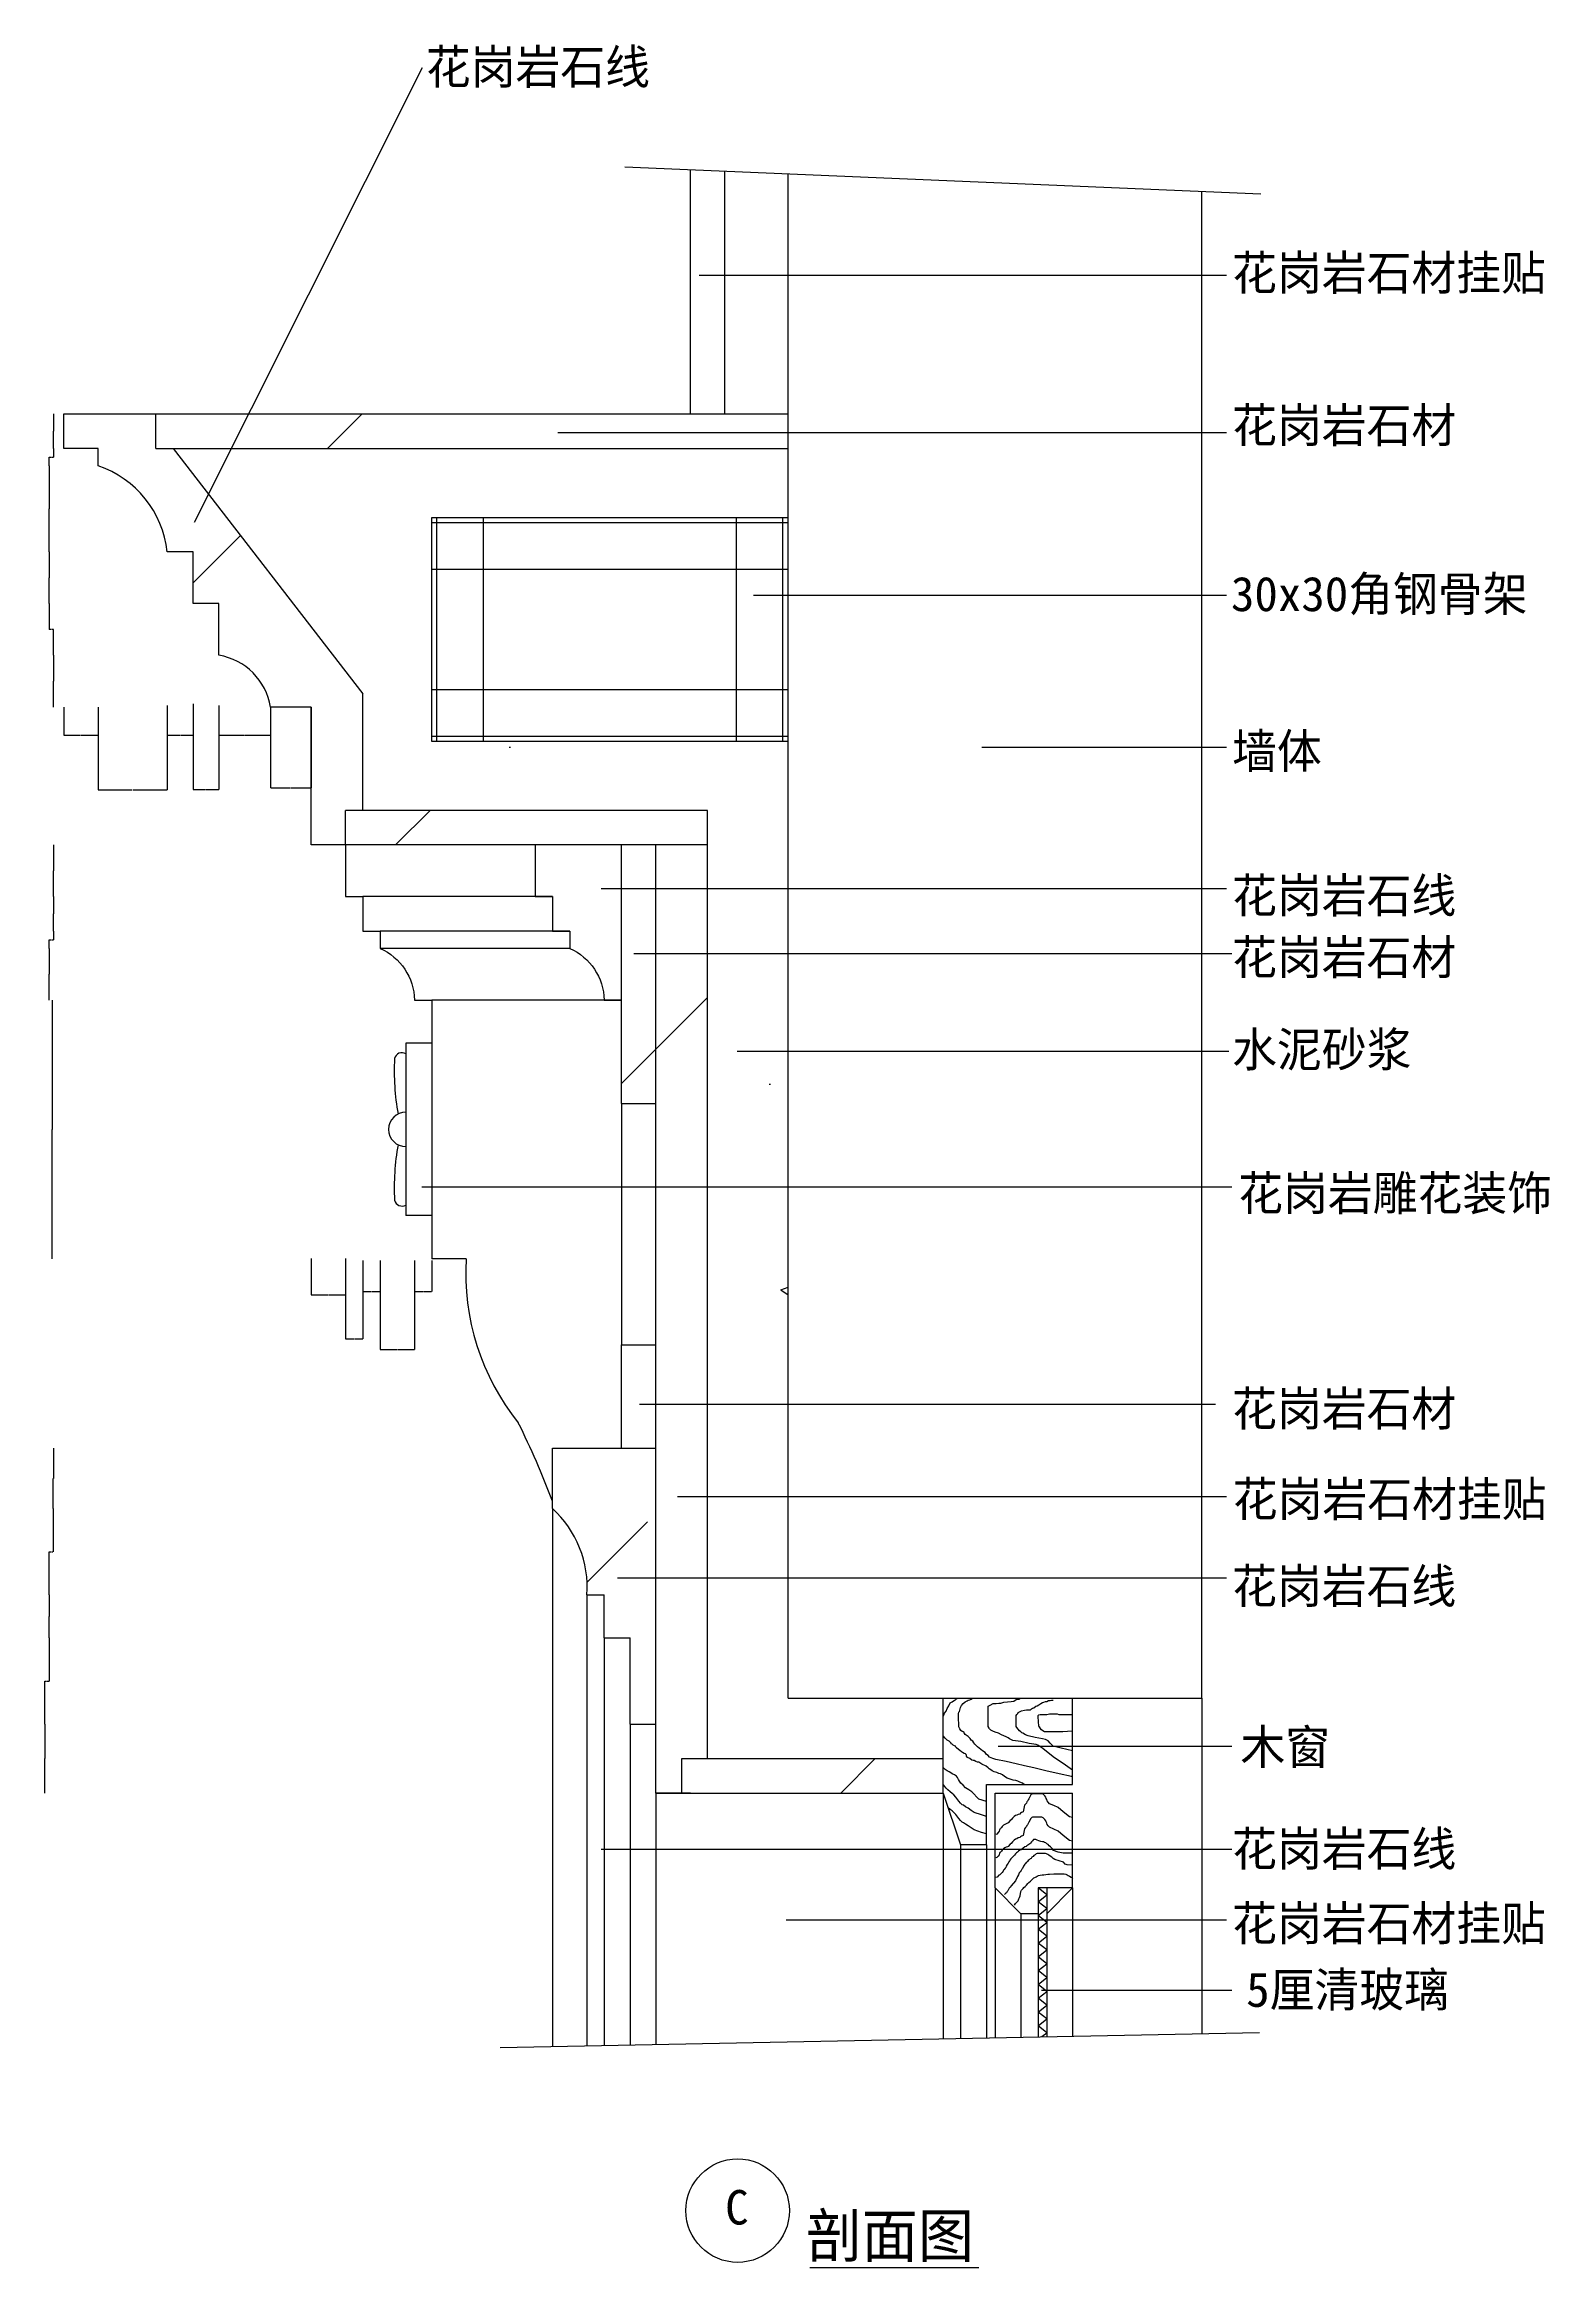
# Model space of a CAD drawing. Header units: metres. Extents: x 150 to 9015, y 196 to 11797.
# Drawn here: x 4651 to 9015, y 196 to 6643 of the extents above; entities that cross this region are included whole.
import ezdxf

# ---------------------------------------------------------------- set-up
doc = ezdxf.new("R2010")
doc.units = ezdxf.units.M
for name, color, linetype in [('2', 2, 'Continuous'), ('3', 3, 'Continuous'), ('4', 4, 'Continuous'), ('7', 7, 'Continuous'), ('BH', 3, 'Continuous'), ('DIM', 3, 'Continuous'), ('TEXT', 3, 'Continuous')]:
    doc.layers.add(name, color=color, linetype=linetype)
doc.dimstyles.get("Standard").update_dxf_attribs({"dimtxt": 2.5, "dimasz": 2.5, "dimexe": 1.25, "dimexo": 0.625, "dimtad": 1, "dimcen": 2.5, "dimazin": 3, "dimtfac": 1, "dimtmove": 0, "dimatfit": 3})

# ---------------------------------------------------------------- blocks, each defined once
blk = doc.blocks.new('BH2')
at = {"layer": 'BH'}
blk.add_lwpolyline([(0, 32), (5, 28), (0, 24), (5, 20), (0, 16), (5, 12), (0, 8), (5, 4), (0, 0)], dxfattribs=at)
blk = doc.blocks.new('*D40')
for p, q in [((5156.37, 4726.08), (5156.37, 4640.35)), ((5306.37, 4721.6), (5306.37, 4640.35)), ((5156.62, 4640.35), (5230.37, 4640.35)), ((5232.37, 4640.35), (5306.12, 4640.35))]:
    blk.add_line(p, q)
at = {"layer": 'Defpoints'}
for p in [(5156.37, 4726.08), (5306.37, 4721.6), (5156.37, 4640.35)]:
    blk.add_point(p, dxfattribs=at)
at = {"layer": 'DIM', "insert": (5231.37, 4640.35), "char_height": 1, "attachment_point": 5}
blk.add_mtext('30', dxfattribs=at)
blk = doc.blocks.new('*D41')
for p, q in [((5306.37, 4721.6), (5306.37, 4487.25)), ((5423.62, 4721.6), (5423.62, 4487.25)), ((5306.62, 4487.25), (5363.995, 4487.25)), ((5365.995, 4487.25), (5423.37, 4487.25))]:
    blk.add_line(p, q)
at = {"layer": 'Defpoints'}
for p in [(5306.37, 4721.6), (5423.62, 4721.6), (5306.37, 4487.25)]:
    blk.add_point(p, dxfattribs=at)
at = {"layer": 'DIM', "insert": (5364.995, 4487.25), "char_height": 1, "attachment_point": 5}
blk.add_mtext('25', dxfattribs=at)
blk = doc.blocks.new('*D42')
for p, q in [((5423.62, 3122.08), (5423.62, 3016.51)), ((5523.62, 3122.08), (5523.62, 3016.51)), ((5423.87, 3016.51), (5472.62, 3016.51)), ((5474.62, 3016.51), (5523.37, 3016.51))]:
    blk.add_line(p, q)
at = {"layer": 'Defpoints'}
for p in [(5423.62, 3122.08), (5523.62, 3122.08), (5423.62, 3016.51)]:
    blk.add_point(p, dxfattribs=at)
at = {"layer": 'DIM', "insert": (5473.62, 3016.51), "char_height": 1, "attachment_point": 5}
blk.add_mtext('20', dxfattribs=at)
blk = doc.blocks.new('*D49')
for p, q in [((4676.62, 4871.6), (4676.62, 4796.6)), ((4676.37, 4796.6), (4676.12, 4796.6)), ((4676.62, 4721.6), (4676.62, 4796.6)), ((4676.62, 4796.6), (4676.62, 4796.6)), ((4676.87, 4796.6), (4677.12, 4796.6))]:
    blk.add_line(p, q)
at = {"layer": 'Defpoints'}
for p in [(4676.62, 4871.6), (4676.62, 4796.6), (4676.62, 4721.6)]:
    blk.add_point(p, dxfattribs=at)
at = {"layer": 'DIM', "insert": (4676.62, 4797.725), "char_height": 1, "attachment_point": 5}
blk.add_mtext('30', dxfattribs=at)
blk = doc.blocks.new('*D50')
for p, q in [((4706.37, 4721.06), (4706.37, 4640.35)), ((4806.37, 4721.06), (4806.37, 4640.35)), ((4706.62, 4640.35), (4755.37, 4640.35)), ((4757.37, 4640.35), (4806.12, 4640.35))]:
    blk.add_line(p, q)
at = {"layer": 'Defpoints'}
for p in [(4706.37, 4721.06), (4806.37, 4721.06), (4706.37, 4640.35)]:
    blk.add_point(p, dxfattribs=at)
at = {"layer": 'DIM', "insert": (4756.37, 4640.35), "char_height": 1, "attachment_point": 5}
blk.add_mtext('20', dxfattribs=at)
blk = doc.blocks.new('*D51')
for p, q in [((4806.37, 4721.06), (4806.37, 4481.39)), ((5006.37, 4726.08), (5006.37, 4481.39)), ((4806.62, 4481.39), (4905.37, 4481.39)), ((4907.37, 4481.39), (5006.12, 4481.39))]:
    blk.add_line(p, q)
at = {"layer": 'Defpoints'}
for p in [(4806.37, 4721.06), (5006.37, 4726.08), (4806.37, 4481.39)]:
    blk.add_point(p, dxfattribs=at)
at = {"layer": 'DIM', "insert": (4906.37, 4481.39), "char_height": 1, "attachment_point": 5}
blk.add_mtext('40', dxfattribs=at)
blk = doc.blocks.new('*D52')
for p, q in [((4676.62, 2571.6), (4676.62, 2484.1)), ((4675.49, 2396.6), (4675.49, 2484.1)), ((4675.74, 2484.1), (4676.37, 2484.1))]:
    blk.add_line(p, q)
at = {"layer": 'Defpoints'}
for p in [(4676.62, 2571.6), (4675.49, 2484.1), (4675.49, 2396.6)]:
    blk.add_point(p, dxfattribs=at)
at = {"layer": 'DIM', "insert": (4676.055, 2485.225), "char_height": 1, "attachment_point": 5}
blk.add_mtext('35', dxfattribs=at)
blk = doc.blocks.new('*D53')
for p, q in [((4664, 2146.6), (4664, 2084.1)), ((4663.75, 2084.1), (4663.5, 2084.1)), ((4664, 2021.6), (4664, 2084.1)), ((4664, 2084.1), (4664, 2084.1)), ((4664.25, 2084.1), (4664.5, 2084.1))]:
    blk.add_line(p, q)
at = {"layer": 'Defpoints'}
for p in [(4664, 2146.6), (4664, 2084.1), (4664, 2021.6)]:
    blk.add_point(p, dxfattribs=at)
at = {"layer": 'DIM', "insert": (4664, 2085.225), "char_height": 1, "attachment_point": 5}
blk.add_mtext('25', dxfattribs=at)
blk = doc.blocks.new('*D54')
for p, q in [((4675.49, 2396.6), (4675.49, 2271.6)), ((4664, 2146.6), (4664, 2271.6)), ((4664.25, 2271.6), (4668.745, 2271.6)), ((4670.745, 2271.6), (4675.24, 2271.6))]:
    blk.add_line(p, q)
at = {"layer": 'Defpoints'}
for p in [(4675.49, 2396.6), (4664, 2271.6), (4664, 2146.6)]:
    blk.add_point(p, dxfattribs=at)
at = {"layer": 'DIM', "insert": (4669.745, 2271.6), "char_height": 1, "attachment_point": 5}
blk.add_mtext('50', dxfattribs=at)
blk = doc.blocks.new('*D55')
for p, q in [((4651.37, 1771.6), (4651.37, 1671.6)), ((4651.12, 1671.6), (4650.87, 1671.6)), ((4651.37, 1571.6), (4651.37, 1671.6)), ((4651.37, 1671.6), (4651.37, 1671.6)), ((4651.62, 1671.6), (4651.87, 1671.6))]:
    blk.add_line(p, q)
at = {"layer": 'Defpoints'}
for p in [(4651.37, 1771.6), (4651.37, 1671.6), (4651.37, 1571.6)]:
    blk.add_point(p, dxfattribs=at)
at = {"layer": 'DIM', "insert": (4651.37, 1672.725), "char_height": 1, "attachment_point": 5}
blk.add_mtext('40', dxfattribs=at)
blk = doc.blocks.new('*D56')
for p, q in [((4664, 2021.6), (4664, 1896.6)), ((4651.37, 1771.6), (4651.37, 1896.6)), ((4651.62, 1896.6), (4656.685, 1896.6)), ((4658.685, 1896.6), (4663.75, 1896.6))]:
    blk.add_line(p, q)
at = {"layer": 'Defpoints'}
for p in [(4664, 2021.6), (4651.37, 1896.6), (4651.37, 1771.6)]:
    blk.add_point(p, dxfattribs=at)
at = {"layer": 'DIM', "insert": (4657.685, 1896.6), "char_height": 1, "attachment_point": 5}
blk.add_mtext('50', dxfattribs=at)
blk = doc.blocks.new('*D57')
for p, q in [((4676.62, 4171.6), (4676.62, 4121.6)), ((4676.37, 4121.6), (4676.12, 4121.6)), ((4676.62, 4071.6), (4676.62, 4121.6)), ((4676.62, 4121.6), (4676.62, 4121.6)), ((4676.87, 4121.6), (4677.12, 4121.6))]:
    blk.add_line(p, q)
at = {"layer": 'Defpoints'}
for p in [(4676.62, 4171.6), (4676.62, 4121.6), (4676.62, 4071.6)]:
    blk.add_point(p, dxfattribs=at)
at = {"layer": 'DIM', "insert": (4676.62, 4122.725), "char_height": 1, "attachment_point": 5}
blk.add_mtext('20', dxfattribs=at)
blk = doc.blocks.new('*D58')
for p, q in [((4676.62, 4321.6), (4676.62, 4246.6)), ((4676.37, 4246.6), (4676.12, 4246.6)), ((4676.62, 4171.6), (4676.62, 4246.6)), ((4676.62, 4246.6), (4676.62, 4246.6)), ((4676.87, 4246.6), (4677.12, 4246.6))]:
    blk.add_line(p, q)
at = {"layer": 'Defpoints'}
for p in [(4676.62, 4321.6), (4676.62, 4246.6), (4676.62, 4171.6)]:
    blk.add_point(p, dxfattribs=at)
at = {"layer": 'DIM', "insert": (4676.62, 4247.725), "char_height": 1, "attachment_point": 5}
blk.add_mtext('30', dxfattribs=at)
blk = doc.blocks.new('*D59')
for p, q in [((4672.85, 3871.6), (4672.85, 3496.6)), ((4672.6, 3496.6), (4672.35, 3496.6)), ((4672.85, 3121.6), (4672.85, 3496.6)), ((4672.85, 3496.6), (4672.85, 3496.6)), ((4673.1, 3496.6), (4673.35, 3496.6))]:
    blk.add_line(p, q)
at = {"layer": 'Defpoints'}
for p in [(4672.85, 3871.6), (4672.85, 3496.6), (4672.85, 3121.6)]:
    blk.add_point(p, dxfattribs=at)
at = {"layer": 'DIM', "insert": (4672.85, 3497.725), "char_height": 1, "attachment_point": 5}
blk.add_mtext('150', dxfattribs=at)
blk = doc.blocks.new('*D60')
for p, q in [((4664, 4021.6), (4664, 3946.6)), ((4663.75, 3946.6), (4663.5, 3946.6)), ((4664, 3871.6), (4664, 3946.6)), ((4664, 3946.6), (4664, 3946.6)), ((4664.25, 3946.6), (4664.5, 3946.6))]:
    blk.add_line(p, q)
at = {"layer": 'Defpoints'}
for p in [(4664, 4021.6), (4664, 3946.6), (4664, 3871.6)]:
    blk.add_point(p, dxfattribs=at)
at = {"layer": 'DIM', "insert": (4664, 3947.725), "char_height": 1, "attachment_point": 5}
blk.add_mtext('30', dxfattribs=at)
blk = doc.blocks.new('*D61')
for p, q in [((4676.62, 4071.6), (4676.62, 4046.6)), ((4664, 4021.6), (4664, 4046.6)), ((4664.25, 4046.6), (4669.31, 4046.6)), ((4671.31, 4046.6), (4676.37, 4046.6))]:
    blk.add_line(p, q)
at = {"layer": 'Defpoints'}
for p in [(4676.62, 4071.6), (4664, 4046.6), (4664, 4021.6)]:
    blk.add_point(p, dxfattribs=at)
at = {"layer": 'DIM', "insert": (4670.31, 4046.6), "char_height": 1, "attachment_point": 5}
blk.add_mtext('10', dxfattribs=at)
blk = doc.blocks.new('*D62')
for p, q in [((5006.37, 4726.08), (5006.37, 4640.35)), ((5081.37, 4731.1), (5081.37, 4640.35)), ((5006.62, 4640.35), (5042.87, 4640.35)), ((5044.87, 4640.35), (5081.12, 4640.35))]:
    blk.add_line(p, q)
at = {"layer": 'Defpoints'}
for p in [(5006.37, 4726.08), (5081.37, 4731.1), (5006.37, 4640.35)]:
    blk.add_point(p, dxfattribs=at)
at = {"layer": 'DIM', "insert": (5043.87, 4640.35), "char_height": 1, "attachment_point": 5}
blk.add_mtext('15', dxfattribs=at)
blk = doc.blocks.new('*D63')
for p, q in [((5081.37, 4731.1), (5081.37, 4482.76)), ((5156.37, 4726.08), (5156.37, 4482.76)), ((5081.62, 4482.76), (5117.87, 4482.76)), ((5119.87, 4482.76), (5156.12, 4482.76))]:
    blk.add_line(p, q)
at = {"layer": 'Defpoints'}
for p in [(5081.37, 4731.1), (5156.37, 4726.08), (5081.37, 4482.76)]:
    blk.add_point(p, dxfattribs=at)
at = {"layer": 'DIM', "insert": (5118.87, 4482.76), "char_height": 1, "attachment_point": 5}
blk.add_mtext('15', dxfattribs=at)
blk = doc.blocks.new('*D64')
for p, q in [((4664, 5421.6), (4664, 5296.6)), ((4663.75, 5296.6), (4663.5, 5296.6)), ((4664, 5171.6), (4664, 5296.6)), ((4664, 5296.6), (4664, 5296.6)), ((4664.25, 5296.6), (4664.5, 5296.6))]:
    blk.add_line(p, q)
at = {"layer": 'Defpoints'}
for p in [(4664, 5421.6), (4664, 5296.6), (4664, 5171.6)]:
    blk.add_point(p, dxfattribs=at)
at = {"layer": 'DIM', "insert": (4664, 5297.725), "char_height": 1, "attachment_point": 5}
blk.add_mtext('50', dxfattribs=at)
blk = doc.blocks.new('*D65')
for p, q in [((4664, 5421.6), (4664, 5446.6)), ((4664.25, 5446.6), (4669.345, 5446.6)), ((4671.345, 5446.6), (4676.44, 5446.6)), ((4676.69, 5471.6), (4676.69, 5446.6))]:
    blk.add_line(p, q)
at = {"layer": 'Defpoints'}
for p in [(4664, 5446.6), (4664, 5421.6), (4676.69, 5471.6)]:
    blk.add_point(p, dxfattribs=at)
at = {"layer": 'DIM', "insert": (4670.345, 5446.6), "char_height": 1, "attachment_point": 5}
blk.add_mtext('10', dxfattribs=at)
blk = doc.blocks.new('*D66')
for p, q in [((4676.69, 5571.6), (4676.69, 5521.6)), ((4676.44, 5521.6), (4676.19, 5521.6)), ((4676.69, 5471.6), (4676.69, 5521.6)), ((4676.69, 5521.6), (4676.69, 5521.6)), ((4676.94, 5521.6), (4677.19, 5521.6))]:
    blk.add_line(p, q)
at = {"layer": 'Defpoints'}
for p in [(4676.69, 5571.6), (4676.69, 5521.6), (4676.69, 5471.6)]:
    blk.add_point(p, dxfattribs=at)
at = {"layer": 'DIM', "insert": (4676.69, 5522.725), "char_height": 1, "attachment_point": 5}
blk.add_mtext('20', dxfattribs=at)
blk = doc.blocks.new('*D67')
for p, q in [((4664, 5021.6), (4664, 4946.6)), ((4669.31, 4946.6), (4663.75, 4946.6)), ((4676.87, 4946.6), (4671.31, 4946.6)), ((4676.62, 4871.6), (4676.62, 4946.6))]:
    blk.add_line(p, q)
at = {"layer": 'Defpoints'}
for p in [(4664, 5021.6), (4676.62, 4946.6), (4676.62, 4871.6)]:
    blk.add_point(p, dxfattribs=at)
at = {"layer": 'DIM', "insert": (4670.31, 4946.6), "char_height": 1, "attachment_point": 5}
blk.add_mtext('30', dxfattribs=at)
blk = doc.blocks.new('*D68')
for p, q in [((4664, 5171.6), (4664, 5096.6)), ((4663.75, 5096.6), (4663.5, 5096.6)), ((4664, 5021.6), (4664, 5096.6)), ((4664, 5096.6), (4664, 5096.6)), ((4664.25, 5096.6), (4664.5, 5096.6))]:
    blk.add_line(p, q)
at = {"layer": 'Defpoints'}
for p in [(4664, 5171.6), (4664, 5096.6), (4664, 5021.6)]:
    blk.add_point(p, dxfattribs=at)
at = {"layer": 'DIM', "insert": (4664, 5097.725), "char_height": 1, "attachment_point": 5}
blk.add_mtext('30', dxfattribs=at)
blk = doc.blocks.new('*D71')
for p, q in [((5573.62, 3116.39), (5573.62, 3026.51)), ((5623.62, 3116.39), (5623.62, 3026.51)), ((5573.87, 3026.51), (5597.62, 3026.51)), ((5599.62, 3026.51), (5623.37, 3026.51))]:
    blk.add_line(p, q)
at = {"layer": 'Defpoints'}
for p in [(5573.62, 3116.39), (5623.62, 3116.39), (5573.62, 3026.51)]:
    blk.add_point(p, dxfattribs=at)
at = {"layer": 'DIM', "insert": (5598.62, 3026.51), "char_height": 1, "attachment_point": 5}
blk.add_mtext('10', dxfattribs=at)
blk = doc.blocks.new('*D72')
for p, q in [((5523.62, 3122.08), (5523.62, 2889.19)), ((5573.62, 3116.39), (5573.62, 2889.19)), ((5523.87, 2889.19), (5547.62, 2889.19)), ((5549.62, 2889.19), (5573.37, 2889.19))]:
    blk.add_line(p, q)
at = {"layer": 'Defpoints'}
for p in [(5523.62, 3122.08), (5573.62, 3116.39), (5523.62, 2889.19)]:
    blk.add_point(p, dxfattribs=at)
at = {"layer": 'DIM', "insert": (5548.62, 2889.19), "char_height": 1, "attachment_point": 5}
blk.add_mtext('10', dxfattribs=at)
blk = doc.blocks.new('*D73')
for p, q in [((5623.62, 3116.39), (5623.62, 2858.44)), ((5723.62, 3116.39), (5723.62, 2858.44)), ((5623.87, 2858.44), (5672.62, 2858.44)), ((5674.62, 2858.44), (5723.37, 2858.44))]:
    blk.add_line(p, q)
at = {"layer": 'Defpoints'}
for p in [(5623.62, 3116.39), (5723.62, 3116.39), (5623.62, 2858.44)]:
    blk.add_point(p, dxfattribs=at)
at = {"layer": 'DIM', "insert": (5673.62, 2858.44), "char_height": 1, "attachment_point": 5}
blk.add_mtext('20', dxfattribs=at)
blk = doc.blocks.new('*D74')
for p, q in [((5723.62, 3116.39), (5723.62, 3026.51)), ((5773.62, 3116.39), (5773.62, 3026.51)), ((5723.87, 3026.51), (5747.62, 3026.51)), ((5749.62, 3026.51), (5773.37, 3026.51))]:
    blk.add_line(p, q)
at = {"layer": 'Defpoints'}
for p in [(5723.62, 3116.39), (5773.62, 3116.39), (5723.62, 3026.51)]:
    blk.add_point(p, dxfattribs=at)
at = {"layer": 'DIM', "insert": (5748.62, 3026.51), "char_height": 1, "attachment_point": 5}
blk.add_mtext('10', dxfattribs=at)

msp = doc.modelspace()

# ---------------------------------------------------------------- hatches: boundary and pattern name
at = {"layer": 'BH'}
h = msp.add_hatch(dxfattribs=at)
h.set_pattern_fill('ANSI33', scale=300)
h.paths.add_polyline_path([(6623.62, 6275.74), (6523.62, 6279.96), (6523.62, 5571.6), (6623.62, 5571.6)])
h.paths.add_polyline_path([(6806.96, 5571.6), (4973.62, 5571.6), (4973.62, 5471.6), (6806.96, 5471.6)])
h.paths.add_polyline_path([(4973.62, 5571.6), (4706.37, 5571.6), (4706.37, 5471.6), (4806.37, 5471.6), (4806.37, 5421.6, -0.29), (5006.37, 5171.6), (5081.37, 5171.6), (5081.37, 5021.6), (5156.37, 5021.6), (5156.37, 4871.6, -0.32), (5306.37, 4721.6), (5423.62, 4721.6), (5423.62, 4421.6), (5423.62, 4321.6), (5523.62, 4321.6), (5523.62, 4421.6), (5573.62, 4421.6), (5573.62, 4760), (5023.62, 5471.6), (4973.62, 5471.6)])
h.paths.add_polyline_path([(6573.62, 4421.6), (5523.62, 4421.6), (5523.62, 4321.6), (6573.62, 4321.6)])
h.paths.add_polyline_path([(6323.62, 4321.6), (6073.62, 4321.6), (6073.62, 4171.6), (6123.62, 4171.6), (6123.62, 4071.6), (6173.62, 4071.6), (6173.62, 4021.6, -0.29), (6273.62, 3871.6), (6323.62, 3871.6)])
h.paths.add_polyline_path([(6423.62, 4321.6), (6323.62, 4321.6), (6323.62, 3571.6), (6423.62, 3571.6)])
h.paths.add_polyline_path([(6573.62, 4321.6), (6423.62, 4321.6), (6423.62, 1571.6), (6498.62, 1571.6), (6498.62, 1671.6), (6573.62, 1671.6)])
h.paths.add_polyline_path([(6423.62, 2871.6), (6323.62, 2871.6), (6323.62, 2571.6), (6423.62, 2571.6)])
h.paths.add_polyline_path([(6423.62, 2571.6), (6123.62, 2571.6), (6123.62, 2396.6, -0.23), (6223.62, 2146.6), (6273.62, 2146.6), (6273.62, 2021.6), (6348.62, 2021.6), (6348.62, 1771.6), (6423.62, 1771.6)])
h.paths.add_polyline_path([(7256.96, 1671.6), (6498.62, 1671.6), (6498.62, 1571.6), (6523.62, 1571.6), (7256.96, 1571.6)])
h = msp.add_hatch(dxfattribs=at)
h.set_pattern_fill('AR-CONC', scale=15)
h.paths.add_polyline_path([(6806.96, 6268.01), (6623.62, 6275.74), (6623.62, 5571.6), (6806.96, 5571.6)])
h = msp.add_hatch(dxfattribs=at)
h.set_pattern_fill('ANSI31', scale=1500)
h.paths.add_polyline_path([(6806.96, 1846.6), (8006.96, 1846.6), (8006.96, 6217.41), (6806.96, 6268.01)])
h = msp.add_hatch(dxfattribs=at)
h.set_pattern_fill('AR-CONC', scale=15)
h.paths.add_polyline_path([(5573.62, 4760), (5573.62, 4421.6), (6573.62, 4421.6), (6573.62, 1671.6), (7256.96, 1671.6), (7256.96, 1846.6), (6806.96, 1846.6), (6806.96, 4621.6), (5773.62, 4621.6), (5773.62, 5271.6), (6806.96, 5271.6), (6806.96, 5471.6), (5023.62, 5471.6)])

# ---------------------------------------------------------------- linework, layer by layer
at = {"layer": '2'}
for p, q in [((6806.96, 1846.6), (6806.96, 6268.01)), ((8006.96, 1846.6), (8006.96, 6217.41)), ((6806.96, 1846.6), (8006.96, 1846.6))]:
    msp.add_line(p, q, dxfattribs=at)
at = {"layer": '3'}
for p, q in [((6334, 6287.96), (8177.96, 6210.2)), ((7306.96, 1421.6), (7306.96, 860.3)), ((7481.96, 1221.6), (7481.96, 863.78)), ((5971.74, 833.77), (8174.1, 877.54))]:
    msp.add_line(p, q, dxfattribs=at)
at = {"layer": '4'}
for p, q in [((6523.62, 5571.6), (6523.62, 6279.96)), ((6623.62, 5571.6), (6623.62, 6275.74)), ((4706.37, 5571.6), (6806.96, 5571.6)), ((4973.62, 5471.6), (4973.62, 5571.6)), ((4973.62, 5471.6), (6806.96, 5471.6)), ((5023.62, 5471.6), (5573.62, 4760)), ((5773.62, 5271.6), (6806.96, 5271.6)), ((5773.62, 4621.6), (5773.62, 5271.6)), ((5423.62, 4421.6), (5423.62, 4721.6)), ((5573.62, 4421.6), (5573.62, 4760)), ((6806.96, 4621.6), (5773.62, 4621.6)), ((6573.62, 4421.6), (5523.62, 4421.6)), ((5523.62, 4321.6), (5523.62, 4421.6)), ((6573.62, 1671.6), (6573.62, 4421.6)), ((6573.62, 4321.6), (5523.62, 4321.6)), ((6323.62, 3571.6), (6323.62, 4321.6)), ((6423.62, 1571.6), (6423.62, 4321.6)), ((6323.62, 3871.6), (5773.62, 3871.6)), ((5773.62, 3871.6), (5773.62, 3121.6)), ((6323.62, 3571.6), (6423.62, 3571.6)), ((5873.62, 3121.6), (5773.62, 3121.6)), ((6323.62, 2871.6), (6423.62, 2871.6)), ((6323.62, 2571.6), (6323.62, 2871.6)), ((6123.62, 2571.6), (6423.62, 2571.6)), ((6123.62, 2396.6), (6123.62, 2571.6)), ((6123.62, 2396.6), (6123.62, 836.79)), ((6223.62, 2146.6), (6273.62, 2146.6)), ((6273.62, 2021.6), (6273.62, 2146.6)), ((6273.62, 2021.6), (6348.62, 2021.6)), ((6348.62, 1771.6), (6348.62, 2021.6)), ((7256.96, 1571.6), (7256.96, 1846.6)), ((7631.96, 1596.6), (7631.96, 1846.6)), ((8006.96, 1846.6), (8006.96, 874.21)), ((6348.62, 1771.6), (6423.62, 1771.6)), ((6498.62, 1671.6), (7256.96, 1671.6)), ((6498.62, 1571.6), (6498.62, 1671.6)), ((6423.62, 1571.6), (7256.96, 1571.6)), ((6523.62, 1571.6), (6423.62, 1571.6)), ((6423.62, 1571.6), (6423.62, 842.75)), ((7256.96, 1571.6), (7306.96, 1421.6)), ((7381.96, 1596.6), (7631.96, 1596.6)), ((7381.96, 1421.6), (7381.96, 1596.6)), ((7406.96, 1571.6), (7631.96, 1571.6)), ((7406.96, 1296.6), (7406.96, 1571.6)), ((7631.96, 1296.6), (7631.96, 1571.6)), ((7381.96, 1421.6), (7306.96, 1421.6)), ((7481.96, 1221.6), (7406.96, 1296.6)), ((7631.96, 1296.6), (7531.96, 1296.6)), ((7556.96, 1221.6), (7631.96, 1296.6)), ((7531.96, 1221.6), (7481.96, 1221.6))]:
    msp.add_line(p, q, dxfattribs=at)
for points in [[(5523.62, 4321.6), (5423.62, 4321.6), (5423.62, 4721.6), (5306.37, 4721.6, 0.32), (5156.37, 4871.6), (5156.37, 5021.6), (5081.37, 5021.6), (5081.37, 5171.6), (5006.37, 5171.6, 0.29), (4806.37, 5421.6), (4806.37, 5471.6), (4706.37, 5471.6), (4706.37, 5571.6)], [(5523.62, 4321.6), (5523.62, 4171.6), (5573.62, 4171.6), (5573.62, 4071.6), (5623.62, 4071.6), (5623.62, 4021.6, -0.29), (5723.62, 3871.6), (5773.62, 3871.6)], [(6073.62, 4321.6), (6073.62, 4171.6), (6123.62, 4171.6), (6123.62, 4071.6), (6173.62, 4071.6), (6173.62, 4021.6, -0.29), (6273.62, 3871.6), (6323.62, 3871.6)]]:
    msp.add_lwpolyline(points, format="xyb", dxfattribs=at)
for centre, radius, start, end in [((6566.01, 3079.35), 693.68, 176.51, 218.69), ((3909.98, 1589.52), 2363.71, 20.53, 26.54), ((5917.73, 2169.24), 306.73, 355.77, 47.84)]:
    msp.add_arc(centre, radius, start, end, dxfattribs=at)
at = {"layer": '7'}
for p, q in [((5773.62, 5256.6), (6806.96, 5256.6)), ((5788.62, 4621.6), (5788.62, 5271.6)), ((5923.62, 4621.6), (5923.62, 5271.6)), ((6656.96, 4621.6), (6656.96, 5271.6)), ((6791.96, 4621.6), (6791.96, 5271.6)), ((5773.62, 5121.6), (6806.96, 5121.6)), ((6806.96, 4771.6), (5773.62, 4771.6)), ((6806.96, 4636.6), (5773.62, 4636.6)), ((6123.62, 4171.6), (5573.62, 4171.6)), ((6173.62, 4071.6), (5623.62, 4071.6)), ((6173.62, 4021.6), (5623.62, 4021.6)), ((5773.62, 3746.6), (5698.62, 3746.6)), ((5698.62, 3746.6), (5698.62, 3246.6)), ((6323.62, 3571.6), (6323.62, 2871.6)), ((5773.62, 3246.6), (5698.62, 3246.6)), ((6223.62, 2146.6), (6223.62, 838.77)), ((6273.62, 2021.6), (6273.62, 839.77)), ((6348.62, 1771.6), (6348.62, 841.26)), ((7256.96, 1571.6), (7256.96, 859.31)), ((7381.96, 1421.6), (7381.96, 861.79)), ((7406.96, 1296.6), (7406.96, 862.29)), ((7531.96, 1296.6), (7531.96, 864.77)), ((7556.96, 1296.6), (7556.96, 865.27)), ((7631.96, 1296.6), (7631.96, 866.76))]:
    msp.add_line(p, q, dxfattribs=at)
for centre, radius, start, end in [((6411.37, 3668.75), 746.58, 177.44, 189.85), ((5687.28, 3696.63), 22.43, 59.63, 165.82), ((5698.62, 3496.6), 50, 90, 270), ((6411.37, 3324.45), 746.58, 170.15, 182.56), ((5687.28, 3296.57), 22.43, 194.18, 300.37)]:
    msp.add_arc(centre, radius, start, end, dxfattribs=at)
at = {"layer": 'BH'}
for p, q in [((7260.86, 1803.66), (7265.31, 1809.6)), ((7265.31, 1809.6), (7268.28, 1817.03)), ((7268.28, 1817.03), (7272.73, 1824.46)), ((7272.73, 1824.46), (7277.19, 1833.38)), ((7277.19, 1833.38), (7283.12, 1836.35)), ((7283.12, 1836.35), (7289.06, 1840.81)), ((7289.06, 1840.81), (7292.03, 1842.29)), ((7292.03, 1842.29), (7295, 1845.27)), ((7295, 1845.27), (7298.99, 1846.6)), ((7300.93, 1802.17), (7302.42, 1806.63)), ((7302.42, 1806.63), (7303.9, 1808.11)), ((7303.9, 1808.11), (7305.39, 1812.57)), ((7305.39, 1812.57), (7306.87, 1820)), ((7306.87, 1820), (7309.84, 1825.95)), ((7309.84, 1825.95), (7314.29, 1831.89)), ((7314.29, 1831.89), (7320.23, 1836.35)), ((7320.23, 1836.35), (7326.16, 1839.32)), ((7326.16, 1839.32), (7329.13, 1840.81)), ((7329.13, 1840.81), (7333.58, 1842.29)), ((7333.58, 1842.29), (7338.04, 1843.78)), ((7338.04, 1843.78), (7341.79, 1846.6)), ((7387.01, 1823.57), (7392.95, 1826.54)), ((7387.01, 1764.39), (7387.01, 1823.57)), ((7392.95, 1826.54), (7401.85, 1831)), ((7401.85, 1831), (7410.76, 1831)), ((7410.76, 1831), (7418.18, 1832.49)), ((7418.18, 1832.49), (7424.12, 1832.49)), ((7424.12, 1832.49), (7433.02, 1835.46)), ((7433.02, 1835.46), (7453.8, 1836.94)), ((7453.8, 1836.94), (7461.22, 1838.43)), ((7461.22, 1838.43), (7468.64, 1842.89)), ((7468.64, 1842.89), (7476.06, 1844.37)), ((7473.09, 1802.76), (7474.58, 1805.74)), ((7474.58, 1805.74), (7477.54, 1807.22)), ((7476.06, 1844.37), (7480.5, 1846.6)), ((7477.54, 1807.22), (7483.48, 1810.19)), ((7483.48, 1810.19), (7492.38, 1811.68)), ((7492.38, 1811.68), (7498.32, 1813.17)), ((7498.32, 1813.17), (7510.19, 1813.17)), ((7510.19, 1813.17), (7513.16, 1816.14)), ((7513.16, 1816.14), (7516.13, 1817.62)), ((7516.13, 1817.62), (7519.1, 1819.11)), ((7519.1, 1819.11), (7525.04, 1823.57)), ((7525.04, 1823.57), (7529.49, 1825.05)), ((7529.49, 1825.05), (7533.94, 1828.03)), ((7533.94, 1828.03), (7539.88, 1831)), ((7539.88, 1831), (7544.33, 1833.97)), ((7544.33, 1833.97), (7548.78, 1835.46)), ((7548.78, 1835.46), (7553.23, 1836.94)), ((7553.23, 1836.94), (7557.69, 1836.94)), ((7557.69, 1836.94), (7562.14, 1839.92)), ((7562.14, 1839.92), (7566.59, 1839.92)), ((7566.59, 1839.92), (7571.04, 1841.4)), ((7571.04, 1841.4), (7575.5, 1841.4)), ((7256.96, 1794.35), (7259.38, 1799.2)), ((7259.38, 1799.2), (7260.86, 1803.66)), ((7300.93, 1794.74), (7300.93, 1802.17)), ((7302.42, 1763.79), (7300.93, 1794.74)), ((7305.39, 1757.85), (7302.42, 1763.79)), ((7308.35, 1753.39), (7305.39, 1757.85)), ((7311.32, 1750.42), (7308.35, 1753.39)), ((7314.29, 1748.93), (7311.32, 1750.42)), ((7317.26, 1747.45), (7314.29, 1748.93)), ((7317.26, 1745.96), (7317.26, 1747.45)), ((7320.23, 1741.5), (7317.26, 1745.96)), ((7329.13, 1735.56), (7320.23, 1741.5)), ((7389.98, 1759.93), (7387.01, 1764.39)), ((7391.46, 1758.44), (7389.98, 1759.93)), ((7394.43, 1753.99), (7391.46, 1758.44)), ((7400.37, 1751.01), (7394.43, 1753.99)), ((7407.79, 1748.04), (7400.37, 1751.01)), ((7416.69, 1745.07), (7407.79, 1748.04)), ((7425.6, 1740.61), (7416.69, 1745.07)), ((7468.64, 1796.82), (7470.12, 1799.79)), ((7468.64, 1764.39), (7468.64, 1796.82)), ((7470.12, 1761.42), (7468.64, 1764.39)), ((7470.12, 1799.79), (7473.09, 1802.76)), ((7474.58, 1756.96), (7470.12, 1761.42)), ((7477.54, 1752.5), (7474.58, 1756.96)), ((7482, 1749.53), (7477.54, 1752.5)), ((7484.96, 1746.55), (7482, 1749.53)), ((7487.93, 1745.07), (7484.96, 1746.55)), ((7495.35, 1740.61), (7487.93, 1745.07)), ((7532.46, 1796.82), (7533.94, 1798.3)), ((7532.46, 1792.36), (7532.46, 1796.82)), ((7533.94, 1765.87), (7532.46, 1792.36)), ((7533.94, 1798.3), (7538.39, 1799.79)), ((7535.42, 1764.39), (7533.94, 1765.87)), ((7536.91, 1761.42), (7535.42, 1764.39)), ((7538.39, 1761.42), (7536.91, 1761.42)), ((7538.39, 1799.79), (7557.69, 1799.79)), ((7538.39, 1759.93), (7538.39, 1761.42)), ((7541.36, 1755.47), (7538.39, 1759.93)), ((7545.81, 1752.5), (7541.36, 1755.47)), ((7550.27, 1749.53), (7545.81, 1752.5)), ((7603.69, 1749.53), (7550.27, 1749.53)), ((7557.69, 1799.79), (7565.11, 1801.28)), ((7565.11, 1801.28), (7587.37, 1801.28)), ((7587.37, 1801.28), (7591.82, 1799.79)), ((7591.82, 1799.79), (7631.96, 1799.79)), ((7630.41, 1751.01), (7603.69, 1749.53)), ((7631.96, 1751.12), (7630.41, 1751.01)), ((7257.89, 1737.04), (7256.96, 1738.92)), ((7262.35, 1731.1), (7257.89, 1737.04)), ((7268.28, 1725.16), (7262.35, 1731.1)), ((7274.22, 1722.18), (7268.28, 1725.16)), ((7277.19, 1719.21), (7274.22, 1722.18)), ((7280.16, 1716.24), (7277.19, 1719.21)), ((7280.16, 1714.75), (7280.16, 1716.24)), ((7283.12, 1713.27), (7280.16, 1714.75)), ((7286.09, 1710.29), (7283.12, 1713.27)), ((7289.06, 1708.81), (7286.09, 1710.29)), ((7292.03, 1707.32), (7289.06, 1708.81)), ((7293.51, 1704.35), (7292.03, 1707.32)), ((7295, 1702.86), (7293.51, 1704.35)), ((7300.93, 1698.41), (7295, 1702.86)), ((7305.39, 1695.43), (7300.93, 1698.41)), ((7309.84, 1690.98), (7305.39, 1695.43)), ((7312.81, 1689.49), (7309.84, 1690.98)), ((7317.26, 1686.52), (7312.81, 1689.49)), ((7321.71, 1685.03), (7317.26, 1686.52)), ((7323.19, 1683.54), (7321.71, 1685.03)), ((7324.68, 1680.57), (7323.19, 1683.54)), ((7324.68, 1679.09), (7324.68, 1680.57)), ((7327.65, 1674.63), (7324.68, 1679.09)), ((7335.07, 1729.61), (7329.13, 1735.56)), ((7338.04, 1725.16), (7335.07, 1729.61)), ((7342.49, 1722.18), (7338.04, 1725.16)), ((7345.46, 1717.73), (7342.49, 1722.18)), ((7348.42, 1713.27), (7345.46, 1717.73)), ((7351.39, 1710.29), (7348.42, 1713.27)), ((7355.85, 1705.84), (7351.39, 1710.29)), ((7370.69, 1693.95), (7355.85, 1705.84)), ((7378.11, 1689.49), (7370.69, 1693.95)), ((7382.56, 1683.54), (7378.11, 1689.49)), ((7387.01, 1680.57), (7382.56, 1683.54)), ((7391.46, 1676.11), (7387.01, 1680.57)), ((7433.02, 1737.64), (7425.6, 1740.61)), ((7438.96, 1734.67), (7433.02, 1737.64)), ((7444.89, 1731.69), (7438.96, 1734.67)), ((7449.35, 1728.72), (7444.89, 1731.69)), ((7458.25, 1724.26), (7449.35, 1728.72)), ((7482, 1721.29), (7458.25, 1724.26)), ((7505.74, 1715.35), (7482, 1721.29)), ((7502.77, 1737.64), (7495.35, 1740.61)), ((7523.55, 1733.18), (7502.77, 1737.64)), ((7526.52, 1712.37), (7505.74, 1715.35)), ((7544.33, 1728.72), (7523.55, 1733.18)), ((7530.97, 1710.89), (7526.52, 1712.37)), ((7536.91, 1706.43), (7530.97, 1710.89)), ((7545.81, 1700.49), (7536.91, 1706.43)), ((7553.23, 1727.24), (7544.33, 1728.72)), ((7575.5, 1676.71), (7545.81, 1700.49)), ((7560.65, 1722.78), (7553.23, 1727.24)), ((7566.59, 1716.83), (7560.65, 1722.78)), ((7575.5, 1707.92), (7566.59, 1716.83)), ((7599.24, 1701.97), (7575.5, 1707.92)), ((7611.11, 1652.93), (7575.5, 1676.71)), ((7631.96, 1693.78), (7599.24, 1701.97)), ((7257.89, 1644.91), (7256.96, 1645.84)), ((7262.35, 1640.45), (7257.89, 1644.91)), ((7268.28, 1635.99), (7262.35, 1640.45)), ((7274.22, 1633.02), (7268.28, 1635.99)), ((7278.67, 1630.04), (7274.22, 1633.02)), ((7283.12, 1627.07), (7278.67, 1630.04)), ((7289.06, 1624.1), (7283.12, 1627.07)), ((7292.03, 1622.61), (7289.06, 1624.1)), ((7295, 1621.13), (7292.03, 1622.61)), ((7297.96, 1616.67), (7295, 1621.13)), ((7300.93, 1610.72), (7297.96, 1616.67)), ((7333.58, 1671.66), (7327.65, 1674.63)), ((7339.52, 1667.2), (7333.58, 1671.66)), ((7343.97, 1665.71), (7339.52, 1667.2)), ((7346.94, 1665.71), (7343.97, 1665.71)), ((7351.39, 1662.74), (7346.94, 1665.71)), ((7355.85, 1661.25), (7351.39, 1662.74)), ((7360.3, 1661.25), (7355.85, 1661.25)), ((7363.27, 1659.77), (7360.3, 1661.25)), ((7369.2, 1655.31), (7363.27, 1659.77)), ((7381.08, 1649.36), (7369.2, 1655.31)), ((7387.01, 1644.91), (7381.08, 1649.36)), ((7389.98, 1641.93), (7387.01, 1644.91)), ((7394.43, 1638.96), (7389.98, 1641.93)), ((7400.37, 1671.66), (7391.46, 1676.11)), ((7398.89, 1635.99), (7394.43, 1638.96)), ((7404.82, 1633.02), (7398.89, 1635.99)), ((7409.27, 1668.68), (7400.37, 1671.66)), ((7412.24, 1631.53), (7404.82, 1633.02)), ((7438.96, 1662.74), (7409.27, 1668.68)), ((7418.18, 1628.56), (7412.24, 1631.53)), ((7422.63, 1627.07), (7418.18, 1628.56)), ((7428.57, 1624.1), (7422.63, 1627.07)), ((7434.5, 1619.64), (7428.57, 1624.1)), ((7441.92, 1615.18), (7434.5, 1619.64)), ((7468.64, 1656.79), (7438.96, 1662.74)), ((7450.83, 1612.21), (7441.92, 1615.18)), ((7459.73, 1609.24), (7450.83, 1612.21)), ((7492.38, 1650.85), (7468.64, 1656.79)), ((7519.1, 1644.91), (7492.38, 1650.85)), ((7554.72, 1635.99), (7519.1, 1644.91)), ((7593.3, 1627.07), (7554.72, 1635.99)), ((7628.92, 1619.64), (7593.3, 1627.07)), ((7631.96, 1637.75), (7611.11, 1652.93)), ((7631.96, 1618.99), (7628.92, 1619.64)), ((7257.89, 1595.86), (7256.96, 1596.8)), ((7259.38, 1592.89), (7257.89, 1595.86)), ((7260.86, 1592.89), (7259.38, 1592.89)), ((7260.86, 1591.41), (7260.86, 1592.89)), ((7265.31, 1585.46), (7260.86, 1591.41)), ((7269.77, 1581), (7265.31, 1585.46)), ((7277.19, 1575.06), (7269.77, 1581)), ((7283.12, 1570.6), (7277.19, 1575.06)), ((7287.58, 1566.14), (7283.12, 1570.6)), ((7293.51, 1560.2), (7287.58, 1566.14)), ((7302.42, 1548.31), (7293.51, 1560.2)), ((7303.9, 1606.27), (7300.93, 1610.72)), ((7306.87, 1542.36), (7302.42, 1548.31)), ((7308.35, 1600.32), (7303.9, 1606.27)), ((7314.29, 1594.38), (7308.35, 1600.32)), ((7321.71, 1586.95), (7314.29, 1594.38)), ((7330.62, 1581), (7321.71, 1586.95)), ((7339.52, 1575.06), (7330.62, 1581)), ((7360.3, 1554.25), (7339.52, 1575.06)), ((7381.96, 1547.48), (7360.3, 1554.25)), ((7467.15, 1607.75), (7459.73, 1609.24)), ((7473.09, 1606.27), (7467.15, 1607.75)), ((7479.03, 1603.29), (7473.09, 1606.27)), ((7486.45, 1600.32), (7479.03, 1603.29)), ((7491.1, 1596.6), (7486.45, 1600.32)), ((7500.86, 1548.07), (7499.05, 1546.26)), ((7502.67, 1551.7), (7500.86, 1548.07)), ((7505.39, 1555.33), (7502.67, 1551.7)), ((7510.83, 1566.22), (7505.39, 1555.33)), ((7513.55, 1568.94), (7510.83, 1566.22)), ((7515.36, 1569.85), (7513.55, 1568.94)), ((7542.55, 1569.85), (7515.36, 1569.85)), ((7546.18, 1568.04), (7542.55, 1569.85)), ((7548.9, 1566.22), (7546.18, 1568.04)), ((7551.61, 1563.5), (7548.9, 1566.22)), ((7554.33, 1559.87), (7551.61, 1563.5)), ((7555.24, 1556.24), (7554.33, 1559.87)), ((7557.05, 1552.61), (7555.24, 1556.24)), ((7557.96, 1548.98), (7557.05, 1552.61)), ((7560.68, 1545.35), (7557.96, 1548.98)), ((7277.19, 1524.32), (7271.09, 1529.2)), ((7283.12, 1519.86), (7277.19, 1524.32)), ((7287.58, 1515.4), (7283.12, 1519.86)), ((7293.51, 1509.45), (7287.58, 1515.4)), ((7302.42, 1497.57), (7293.51, 1509.45)), ((7306.87, 1491.62), (7302.42, 1497.57)), ((7311.32, 1537.91), (7306.87, 1542.36)), ((7311.32, 1487.16), (7306.87, 1491.62)), ((7315.77, 1536.42), (7311.32, 1537.91)), ((7315.77, 1485.68), (7311.32, 1487.16)), ((7321.71, 1531.96), (7315.77, 1536.42)), ((7321.71, 1481.22), (7315.77, 1485.68)), ((7329.13, 1527.5), (7321.71, 1531.96)), ((7338.04, 1521.56), (7329.13, 1527.5)), ((7346.94, 1515.61), (7338.04, 1521.56)), ((7367.72, 1508.18), (7346.94, 1515.61)), ((7381.96, 1504.11), (7367.72, 1508.18)), ((7442.85, 1484.54), (7439.23, 1482.73)), ((7444.67, 1485.45), (7442.85, 1484.54)), ((7451.01, 1491.8), (7444.67, 1485.45)), ((7453.73, 1493.62), (7451.01, 1491.8)), ((7457.36, 1499.06), (7453.73, 1493.62)), ((7460.07, 1500.88), (7457.36, 1499.06)), ((7462.79, 1503.6), (7460.07, 1500.88)), ((7466.42, 1506.32), (7462.79, 1503.6)), ((7470.04, 1507.23), (7466.42, 1506.32)), ((7474.58, 1509.95), (7470.04, 1507.23)), ((7479.11, 1510.86), (7474.58, 1509.95)), ((7480.92, 1513.58), (7479.11, 1510.86)), ((7483.64, 1515.4), (7480.92, 1513.58)), ((7486.36, 1516.31), (7483.64, 1515.4)), ((7488.17, 1517.21), (7486.36, 1516.31)), ((7489.98, 1521.75), (7488.17, 1517.21)), ((7492.7, 1536.27), (7489.98, 1521.75)), ((7495.42, 1539.9), (7492.7, 1536.27)), ((7498.14, 1542.63), (7495.42, 1539.9)), ((7499.05, 1546.26), (7498.14, 1542.63)), ((7502.67, 1483.31), (7500.86, 1479.68)), ((7505.39, 1486.94), (7502.67, 1483.31)), ((7510.83, 1497.83), (7505.39, 1486.94)), ((7513.55, 1500.55), (7510.83, 1497.83)), ((7515.36, 1501.46), (7513.55, 1500.55)), ((7542.55, 1501.46), (7515.36, 1501.46)), ((7546.18, 1499.64), (7542.55, 1501.46)), ((7548.9, 1497.83), (7546.18, 1499.64)), ((7551.61, 1495.11), (7548.9, 1497.83)), ((7554.33, 1491.48), (7551.61, 1495.11)), ((7555.24, 1487.85), (7554.33, 1491.48)), ((7557.05, 1484.22), (7555.24, 1487.85)), ((7557.96, 1480.59), (7557.05, 1484.22)), ((7565.21, 1540.81), (7560.68, 1545.35)), ((7577.9, 1535.37), (7565.21, 1540.81)), ((7590.59, 1529.92), (7577.9, 1535.37)), ((7605.09, 1517.21), (7590.59, 1529.92)), ((7623.22, 1502.69), (7605.09, 1517.21)), ((7631.96, 1500.5), (7623.22, 1502.69)), ((7329.13, 1476.76), (7321.71, 1481.22)), ((7338.04, 1470.82), (7329.13, 1476.76)), ((7346.94, 1464.87), (7338.04, 1470.82)), ((7367.72, 1457.44), (7346.94, 1464.87)), ((7381.96, 1453.37), (7367.72, 1457.44)), ((7412.04, 1452.78), (7409.32, 1451.87)), ((7416.57, 1457.32), (7412.04, 1452.78)), ((7419.29, 1460.95), (7416.57, 1457.32)), ((7420.2, 1464.58), (7419.29, 1460.95)), ((7421.1, 1467.3), (7420.2, 1464.58)), ((7422.91, 1468.21), (7421.1, 1467.3)), ((7423.82, 1470.02), (7422.91, 1468.21)), ((7425.63, 1471.84), (7423.82, 1470.02)), ((7427.45, 1474.56), (7425.63, 1471.84)), ((7430.17, 1477.28), (7427.45, 1474.56)), ((7431.98, 1478.19), (7430.17, 1477.28)), ((7435.6, 1480.91), (7431.98, 1478.19)), ((7439.23, 1482.73), (7435.6, 1480.91)), ((7451.01, 1423.41), (7444.67, 1417.06)), ((7453.73, 1425.23), (7451.01, 1423.41)), ((7457.36, 1430.67), (7453.73, 1425.23)), ((7460.07, 1432.49), (7457.36, 1430.67)), ((7462.79, 1435.21), (7460.07, 1432.49)), ((7466.42, 1437.93), (7462.79, 1435.21)), ((7470.04, 1438.84), (7466.42, 1437.93)), ((7474.58, 1441.56), (7470.04, 1438.84)), ((7479.11, 1442.47), (7474.58, 1441.56)), ((7480.92, 1445.19), (7479.11, 1442.47)), ((7483.64, 1447.01), (7480.92, 1445.19)), ((7486.36, 1447.91), (7483.64, 1447.01)), ((7488.17, 1448.82), (7486.36, 1447.91)), ((7489.98, 1453.36), (7488.17, 1448.82)), ((7492.7, 1467.88), (7489.98, 1453.36)), ((7495.42, 1471.51), (7492.7, 1467.88)), ((7498.14, 1474.23), (7495.42, 1471.51)), ((7499.05, 1418.87), (7497.23, 1417.06)), ((7499.05, 1477.86), (7498.14, 1474.23)), ((7500.86, 1479.68), (7499.05, 1477.86)), ((7501.77, 1420.69), (7499.05, 1418.87)), ((7505.39, 1422.5), (7501.77, 1420.69)), ((7508.11, 1424.32), (7505.39, 1422.5)), ((7509.92, 1426.13), (7508.11, 1424.32)), ((7512.64, 1429.76), (7509.92, 1426.13)), ((7515.36, 1433.39), (7512.64, 1429.76)), ((7518.99, 1437.02), (7515.36, 1433.39)), ((7525.33, 1437.02), (7518.99, 1437.02)), ((7528.96, 1435.21), (7525.33, 1437.02)), ((7534.39, 1433.39), (7528.96, 1435.21)), ((7539.83, 1431.58), (7534.39, 1433.39)), ((7544.36, 1430.67), (7539.83, 1431.58)), ((7547.99, 1429.76), (7544.36, 1430.67)), ((7550.71, 1427.95), (7547.99, 1429.76)), ((7554.33, 1427.04), (7550.71, 1427.95)), ((7557.05, 1424.32), (7554.33, 1427.04)), ((7560.68, 1422.5), (7557.05, 1424.32)), ((7560.68, 1476.96), (7557.96, 1480.59)), ((7565.21, 1472.42), (7560.68, 1476.96)), ((7564.3, 1418.87), (7560.68, 1422.5)), ((7567.93, 1415.24), (7564.3, 1418.87)), ((7577.9, 1466.97), (7565.21, 1472.42)), ((7590.59, 1461.53), (7577.9, 1466.97)), ((7605.09, 1448.82), (7590.59, 1461.53)), ((7623.22, 1434.3), (7605.09, 1448.82)), ((7631.96, 1432.11), (7623.22, 1434.3)), ((7412.04, 1384.39), (7409.32, 1383.48)), ((7416.57, 1388.92), (7412.04, 1384.39)), ((7419.29, 1392.55), (7416.57, 1388.92)), ((7420.2, 1396.18), (7419.29, 1392.55)), ((7421.1, 1398.91), (7420.2, 1396.18)), ((7422.91, 1399.81), (7421.1, 1398.91)), ((7423.82, 1401.63), (7422.91, 1399.81)), ((7425.63, 1403.44), (7423.82, 1401.63)), ((7427.45, 1406.17), (7425.63, 1403.44)), ((7430.17, 1408.89), (7427.45, 1406.17)), ((7431.98, 1409.8), (7430.17, 1408.89)), ((7435.6, 1412.52), (7431.98, 1409.8)), ((7439.23, 1414.33), (7435.6, 1412.52)), ((7438.32, 1356.25), (7436.51, 1353.53)), ((7439.23, 1359.88), (7438.32, 1356.25)), ((7442.85, 1416.15), (7439.23, 1414.33)), ((7441.95, 1364.42), (7439.23, 1359.88)), ((7444.67, 1368.05), (7441.95, 1364.42)), ((7444.67, 1417.06), (7442.85, 1416.15)), ((7447.39, 1372.59), (7444.67, 1368.05)), ((7449.2, 1375.31), (7447.39, 1372.59)), ((7450.1, 1377.12), (7449.2, 1375.31)), ((7452.82, 1380.75), (7450.1, 1377.12)), ((7455.54, 1383.48), (7452.82, 1380.75)), ((7459.17, 1388.02), (7455.54, 1383.48)), ((7463.7, 1391.65), (7459.17, 1388.02)), ((7466.42, 1395.28), (7463.7, 1391.65)), ((7469.14, 1398), (7466.42, 1395.28)), ((7471.86, 1400.72), (7469.14, 1398)), ((7475.48, 1403.44), (7471.86, 1400.72)), ((7479.11, 1406.17), (7475.48, 1403.44)), ((7482.73, 1407.07), (7479.11, 1406.17)), ((7485.45, 1409.8), (7482.73, 1407.07)), ((7489.08, 1411.61), (7485.45, 1409.8)), ((7489.98, 1359.88), (7486.36, 1352.62)), ((7493.61, 1415.24), (7489.08, 1411.61)), ((7493.61, 1365.33), (7489.98, 1359.88)), ((7497.23, 1417.06), (7493.61, 1415.24)), ((7495.42, 1367.14), (7493.61, 1365.33)), ((7497.23, 1369.86), (7495.42, 1367.14)), ((7499.05, 1370.77), (7497.23, 1369.86)), ((7500.86, 1373.49), (7499.05, 1370.77)), ((7503.58, 1376.22), (7500.86, 1373.49)), ((7506.3, 1378.03), (7503.58, 1376.22)), ((7509.02, 1380.75), (7506.3, 1378.03)), ((7511.74, 1381.66), (7509.02, 1380.75)), ((7513.55, 1385.29), (7511.74, 1381.66)), ((7517.17, 1388.02), (7513.55, 1385.29)), ((7519.89, 1390.74), (7517.17, 1388.02)), ((7523.52, 1392.55), (7519.89, 1390.74)), ((7526.24, 1395.28), (7523.52, 1392.55)), ((7528.96, 1396.18), (7526.24, 1395.28)), ((7553.43, 1396.18), (7528.96, 1396.18)), ((7556.15, 1395.28), (7553.43, 1396.18)), ((7559.77, 1393.46), (7556.15, 1395.28)), ((7563.4, 1391.65), (7559.77, 1393.46)), ((7567.02, 1388.92), (7563.4, 1391.65)), ((7571.55, 1385.29), (7567.02, 1388.92)), ((7572.46, 1410.7), (7567.93, 1415.24)), ((7575.18, 1381.66), (7571.55, 1385.29)), ((7576.99, 1405.26), (7572.46, 1410.7)), ((7580.62, 1378.94), (7575.18, 1381.66)), ((7589.68, 1400.72), (7576.99, 1405.26)), ((7593.31, 1375.31), (7580.62, 1378.94)), ((7604.18, 1397.09), (7589.68, 1400.72)), ((7605.99, 1370.77), (7593.31, 1375.31)), ((7631.96, 1397.09), (7604.18, 1397.09)), ((7610.53, 1365.33), (7605.99, 1370.77)), ((7615.96, 1363.51), (7610.53, 1365.33)), ((7630.47, 1362.6), (7615.96, 1363.51)), ((7631.96, 1362.6), (7630.47, 1362.6)), ((7412.94, 1328.12), (7408.41, 1326.3)), ((7418.38, 1333.56), (7412.94, 1328.12)), ((7421.1, 1334.47), (7418.38, 1333.56)), ((7423.82, 1337.19), (7421.1, 1334.47)), ((7427.45, 1340.82), (7423.82, 1337.19)), ((7430.17, 1345.36), (7427.45, 1340.82)), ((7431.98, 1348.08), (7430.17, 1345.36)), ((7433.79, 1349.9), (7431.98, 1348.08)), ((7436.51, 1353.53), (7433.79, 1349.9)), ((7444.67, 1290), (7443.76, 1288.18)), ((7446.48, 1291.81), (7444.67, 1290)), ((7448.29, 1295.44), (7446.48, 1291.81)), ((7451.01, 1299.08), (7448.29, 1295.44)), ((7453.73, 1302.71), (7451.01, 1299.08)), ((7466.42, 1317.23), (7453.73, 1302.71)), ((7471.86, 1329.93), (7466.42, 1317.23)), ((7475.48, 1334.47), (7471.86, 1329.93)), ((7477.29, 1339.92), (7475.48, 1334.47)), ((7480.01, 1343.55), (7477.29, 1339.92)), ((7482.73, 1347.18), (7480.01, 1343.55)), ((7481.83, 1286.37), (7483.64, 1290)), ((7484.55, 1350.81), (7482.73, 1347.18)), ((7483.64, 1290), (7486.36, 1292.72)), ((7486.36, 1352.62), (7484.55, 1350.81)), ((7486.36, 1292.72), (7488.17, 1294.54)), ((7488.17, 1294.54), (7490.89, 1298.17)), ((7490.89, 1298.17), (7494.52, 1300.89)), ((7494.52, 1300.89), (7498.14, 1304.52)), ((7498.14, 1304.52), (7501.77, 1309.06)), ((7501.77, 1309.06), (7505.39, 1312.69)), ((7505.39, 1312.69), (7509.92, 1316.32)), ((7509.92, 1316.32), (7513.55, 1319.95)), ((7513.55, 1319.95), (7516.27, 1322.67)), ((7516.27, 1322.67), (7518.08, 1323.58)), ((7518.08, 1323.58), (7519.89, 1325.39)), ((7519.89, 1325.39), (7522.61, 1327.21)), ((7522.61, 1327.21), (7526.24, 1329.02)), ((7526.24, 1329.02), (7528.96, 1330.84)), ((7528.96, 1330.84), (7533.49, 1332.65)), ((7533.49, 1332.65), (7538.02, 1333.56)), ((7538.02, 1333.56), (7543.46, 1334.47)), ((7543.46, 1334.47), (7548.9, 1334.47)), ((7548.9, 1334.47), (7554.33, 1335.38)), ((7554.33, 1335.38), (7559.77, 1336.28)), ((7559.77, 1336.28), (7565.21, 1336.28)), ((7565.21, 1336.28), (7577.9, 1337.19)), ((7577.9, 1337.19), (7607.81, 1337.19)), ((7607.81, 1337.19), (7612.34, 1336.28)), ((7612.34, 1336.28), (7615.96, 1334.47)), ((7615.96, 1334.47), (7619.59, 1332.65)), ((7619.59, 1332.65), (7623.22, 1330.84)), ((7623.22, 1330.84), (7627.75, 1328.12)), ((7627.75, 1328.12), (7630.47, 1326.3)), ((7630.47, 1326.3), (7631.96, 1324.81)), ((7437.42, 1280.02), (7434.7, 1277.29)), ((7440.13, 1282.74), (7437.42, 1280.02)), ((7441.95, 1286.37), (7440.13, 1282.74)), ((7443.76, 1288.18), (7441.95, 1286.37)), ((7463.7, 1246.44), (7466.42, 1250.97)), ((7466.42, 1250.97), (7469.14, 1254.6)), ((7469.14, 1254.6), (7471.86, 1257.33)), ((7471.86, 1257.33), (7473.67, 1259.14)), ((7473.67, 1259.14), (7475.48, 1261.87)), ((7475.48, 1261.87), (7476.39, 1264.59)), ((7476.39, 1264.59), (7478.2, 1269.13)), ((7478.2, 1269.13), (7480.01, 1273.66)), ((7480.01, 1273.66), (7481.83, 1286.37))]:
    msp.add_line(p, q, dxfattribs=at)
msp.add_lwpolyline([(7542.8, 865.27), (7556.96, 876.6), (7531.96, 896.6), (7556.96, 916.6), (7531.96, 936.6), (7556.96, 956.6), (7531.96, 976.6)], dxfattribs=at)
at = {"layer": 'TEXT'}
msp.add_line((6870.38, 195.51), (7360.17, 195.51), dxfattribs=at)
msp.add_circle((6660.69, 360.52), 150, dxfattribs=at)

# ---------------------------------------------------------------- block references
at = {"layer": '3', "xscale": -5, "yscale": 5, "zscale": 5, "rotation": 180}
for p in [(7531.96, 1296.6), (7531.96, 1136.6)]:
    msp.add_blockref('BH2', p, dxfattribs=at)

# ---------------------------------------------------------------- texts
at = {"layer": 'TEXT'}
for s, height, p in [('花岗岩石线', 100, (5756.45, 6528.45)), ('花岗岩石材挂贴', 100, (8094.56, 5931.07)), ('花岗岩石材', 100, (8094.56, 5489.04)), ('30x30角钢骨架', 100, (8091.06, 4999.67)), ('墙体', 100, (8094.56, 4543.91)), ('花岗岩石线', 100, (8094.56, 4125.12)), ('花岗岩石材', 100, (8094.56, 3945.99)), ('水泥砂浆', 100, (8094.56, 3678.36)), ('花岗岩雕花装饰', 100, (8112.13, 3261.6)), ('花岗岩石材', 100, (8094.56, 2636.67)), ('花岗岩石材挂贴', 100, (8096.38, 2374.35)), ('花岗岩石线', 100, (8094.56, 2122.07)), ('木窗', 100, (8118.65, 1655.15)), ('花岗岩石线', 100, (8094.56, 1360.02)), ('花岗岩石材挂贴', 100, (8094.56, 1143.89)), ('5厘清玻璃', 100, (8135.33, 951.57)), ('C', 100, (6624.39, 320.29)), ('剖面图', 125, (6858.33, 225.4))]:
    msp.add_text(s, height=height, dxfattribs=at).set_placement(p)

# ---------------------------------------------------------------- dimensions: what is measured, and where the dimension line sits
at = {"layer": 'DIM'}
for base, p1, p2, text, picture, middle in [((4676.69, 5521.6), (4676.69, 5471.6), (4676.69, 5571.6), '20', '*D66', (4676.69, 5522.725)), ((4664, 5296.6), (4664, 5171.6), (4664, 5421.6), '50', '*D64', (4664, 5297.725)), ((4664, 5446.6), (4664, 5421.6), (4676.69, 5471.6), '10', '*D65', (4670.345, 5446.6)), ((4664, 5096.6), (4664, 5021.6), (4664, 5171.6), '30', '*D68', (4664, 5097.725)), ((4676.62, 4946.6), (4676.62, 4871.6), (4664, 5021.6), '30', '*D67', (4670.31, 4946.6)), ((4676.62, 4796.6), (4676.62, 4721.6), (4676.62, 4871.6), '30', '*D49', (4676.62, 4797.725)), ((4706.37, 4640.35), (4706.37, 4721.06), (4806.37, 4721.06), '20', '*D50', (4756.37, 4640.35)), ((4806.37, 4481.39), (4806.37, 4721.06), (5006.37, 4726.08), '40', '*D51', (4906.37, 4481.39)), ((5006.37, 4640.35), (5006.37, 4726.08), (5081.37, 4731.1), '15', '*D62', (5043.87, 4640.35)), ((5081.37, 4482.76), (5081.37, 4731.1), (5156.37, 4726.08), '15', '*D63', (5118.87, 4482.76)), ((5156.37, 4640.35), (5156.37, 4726.08), (5306.37, 4721.6), '30', '*D40', (5231.37, 4640.35)), ((5306.37, 4487.25), (5306.37, 4721.6), (5423.62, 4721.6), '25', '*D41', (5364.995, 4487.25)), ((4676.62, 4246.6), (4676.62, 4171.6), (4676.62, 4321.6), '30', '*D58', (4676.62, 4247.725)), ((4676.62, 4121.6), (4676.62, 4071.6), (4676.62, 4171.6), '20', '*D57', (4676.62, 4122.725)), ((4664, 4046.6), (4664, 4021.6), (4676.62, 4071.6), '10', '*D61', (4670.31, 4046.6)), ((4664, 3946.6), (4664, 3871.6), (4664, 4021.6), '30', '*D60', (4664, 3947.725)), ((4672.85, 3496.6), (4672.85, 3871.6), (4672.85, 3121.6), '150', '*D59', (4672.85, 3497.725)), ((5423.62, 3016.51), (5423.62, 3122.08), (5523.62, 3122.08), '20', '*D42', (5473.62, 3016.51)), ((5523.62, 2889.19), (5523.62, 3122.08), (5573.62, 3116.39), '10', '*D72', (5548.62, 2889.19)), ((5573.62, 3026.51), (5573.62, 3116.39), (5623.62, 3116.39), '10', '*D71', (5598.62, 3026.51)), ((5623.62, 2858.44), (5623.62, 3116.39), (5723.62, 3116.39), '20', '*D73', (5673.62, 2858.44)), ((5723.62, 3026.51), (5723.62, 3116.39), (5773.62, 3116.39), '10', '*D74', (5748.62, 3026.51)), ((4675.49, 2484.1), (4675.49, 2396.6), (4676.62, 2571.6), '35', '*D52', (4676.055, 2485.225)), ((4664, 2271.6), (4664, 2146.6), (4675.49, 2396.6), '50', '*D54', (4669.745, 2271.6)), ((4664, 2084.1), (4664, 2021.6), (4664, 2146.6), '25', '*D53', (4664, 2085.225)), ((4651.37, 1896.6), (4651.37, 1771.6), (4664, 2021.6), '50', '*D56', (4657.685, 1896.6)), ((4651.37, 1671.6), (4651.37, 1571.6), (4651.37, 1771.6), '40', '*D55', (4651.37, 1672.725))]:
    dim = msp.add_linear_dim(base=base, p1=p1, p2=p2, text=text, dimstyle='Standard', dxfattribs=at)
    dim.commit()
    dim.dimension.update_dxf_attribs({"geometry": picture, "text_midpoint": middle})

# ---------------------------------------------------------------- leaders
for points in [[(5085.87, 5257.61), (5746.88, 6576.29)], [(6549.02, 5974.63), (8078.24, 5974.63)], [(6139.13, 5518.05), (8078.24, 5518.05)], [(6706.68, 5045.73), (8078.24, 5045.73)], [(7368.81, 4604.9), (8078.24, 4604.9)], [(6265.25, 4195.56), (8078.24, 4195.56)], [(6359.84, 4006.63), (8094.01, 4006.63)], [(6659.38, 3723.24), (8084.71, 3723.24)], [(5745, 3329.64), (8094.01, 3329.64)], [(6375.61, 2699.88), (8046.71, 2699.88)], [(6485.96, 2432.23), (8078.24, 2432.23)], [(6312.55, 2196.07), (8078.24, 2196.07)], [(7416.11, 1708), (8094.01, 1708)], [(6265.25, 1408.87), (8094.01, 1408.87)], [(6801.27, 1204.19), (8078.24, 1204.19)], [(7542.23, 999.52), (8094.01, 999.52)]]:
    msp.add_leader(points, dimstyle='Standard', dxfattribs=at)

doc.saveas('drawing.dxf')
